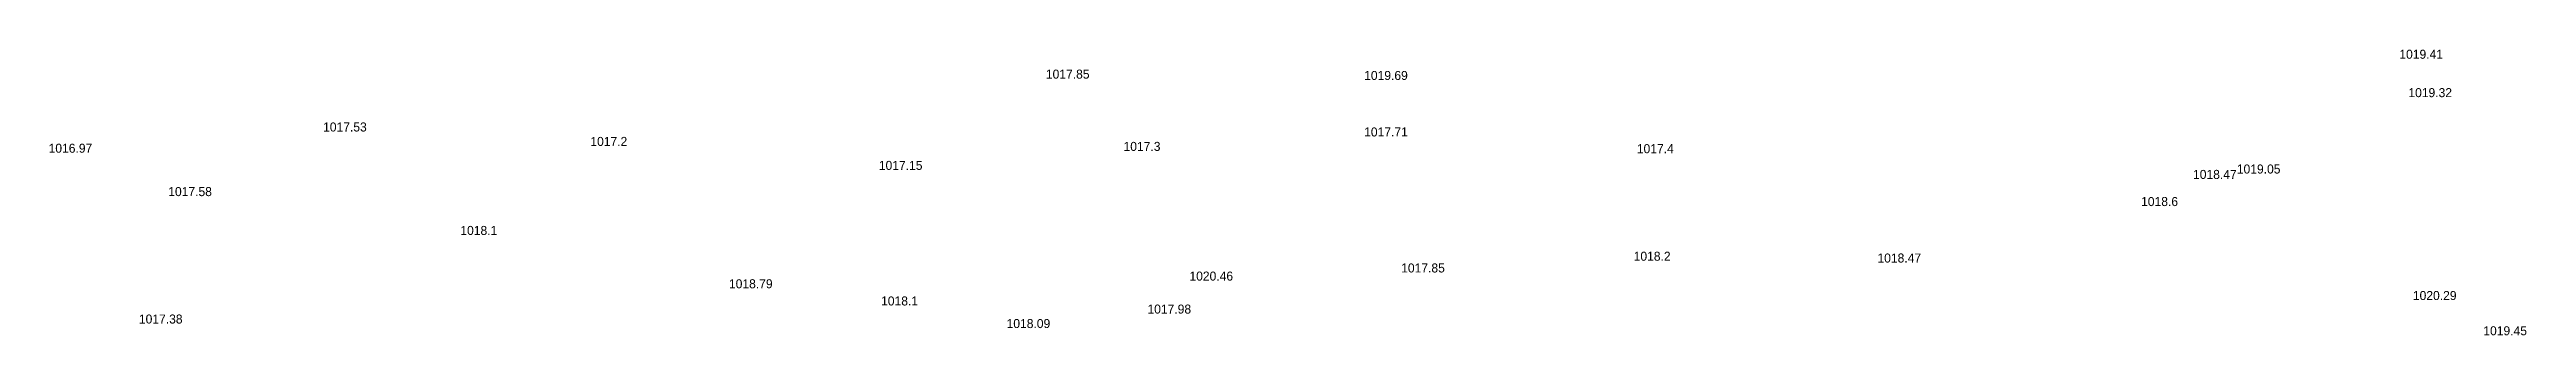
# Model space of a CAD drawing. Header units: inches. Extents: x 628884 to 629912, y 4519174 to 4520145.
# Drawn here: x 629250.1 to 629304.9, y 4519887 to 4519893.3 of the extents above; entities that cross this region are included whole.
import ezdxf

# ---------------------------------------------------------------- set-up
doc = ezdxf.new("R2010")
doc.units = ezdxf.units.IN
doc.header["$MEASUREMENT"] = 0

msp = doc.modelspace()

# ---------------------------------------------------------------- texts
for s, p in [('1019.41', (629302.11, 4519893.1, 1019.41)), ('1017.85', (629272.13, 4519892.66, 1017.85)), ('1019.69', (629279.18, 4519892.63, 1019.69)), ('1019.32', (629302.31, 4519892.25, 1019.32)), ('1017.53', (629256.12, 4519891.49, 1017.53)), ('1017.2', (629262.04, 4519891.17, 1017.2)), ('1017.71', (629279.18, 4519891.38, 1017.71)), ('1016.97', (629250.04, 4519891.02, 1016.97)), ('1017.15', (629268.43, 4519890.64, 1017.15)), ('1017.3', (629273.85, 4519891.06, 1017.3)), ('1017.4', (629285.22, 4519891.01, 1017.4)), ('1017.58', (629252.69, 4519890.06, 1017.58)), ('1018.47', (629297.54, 4519890.44, 1018.47)), ('1019.05', (629298.51, 4519890.56, 1019.05)), ('1018.6', (629296.39, 4519889.84, 1018.6)), ('1018.1', (629259.16, 4519889.2, 1018.1)), ('1018.2', (629285.15, 4519888.63, 1018.2)), ('1018.47', (629290.55, 4519888.59, 1018.47)), ('1018.79', (629265.11, 4519888.02, 1018.79)), ('1020.46', (629275.31, 4519888.19, 1020.46)), ('1017.85', (629280, 4519888.37, 1017.85)), ('1018.1', (629268.48, 4519887.64, 1018.1)), ('1017.98', (629274.38, 4519887.46, 1017.98)), ('1020.29', (629302.41, 4519887.76, 1020.29)), ('1017.38', (629252.04, 4519887.24, 1017.38)), ('1018.09', (629271.26, 4519887.14, 1018.09)), ('1019.45', (629303.97, 4519886.98, 1019.45))]:
    msp.add_text(s, height=0.2).set_placement(p)

doc.saveas('drawing.dxf')
